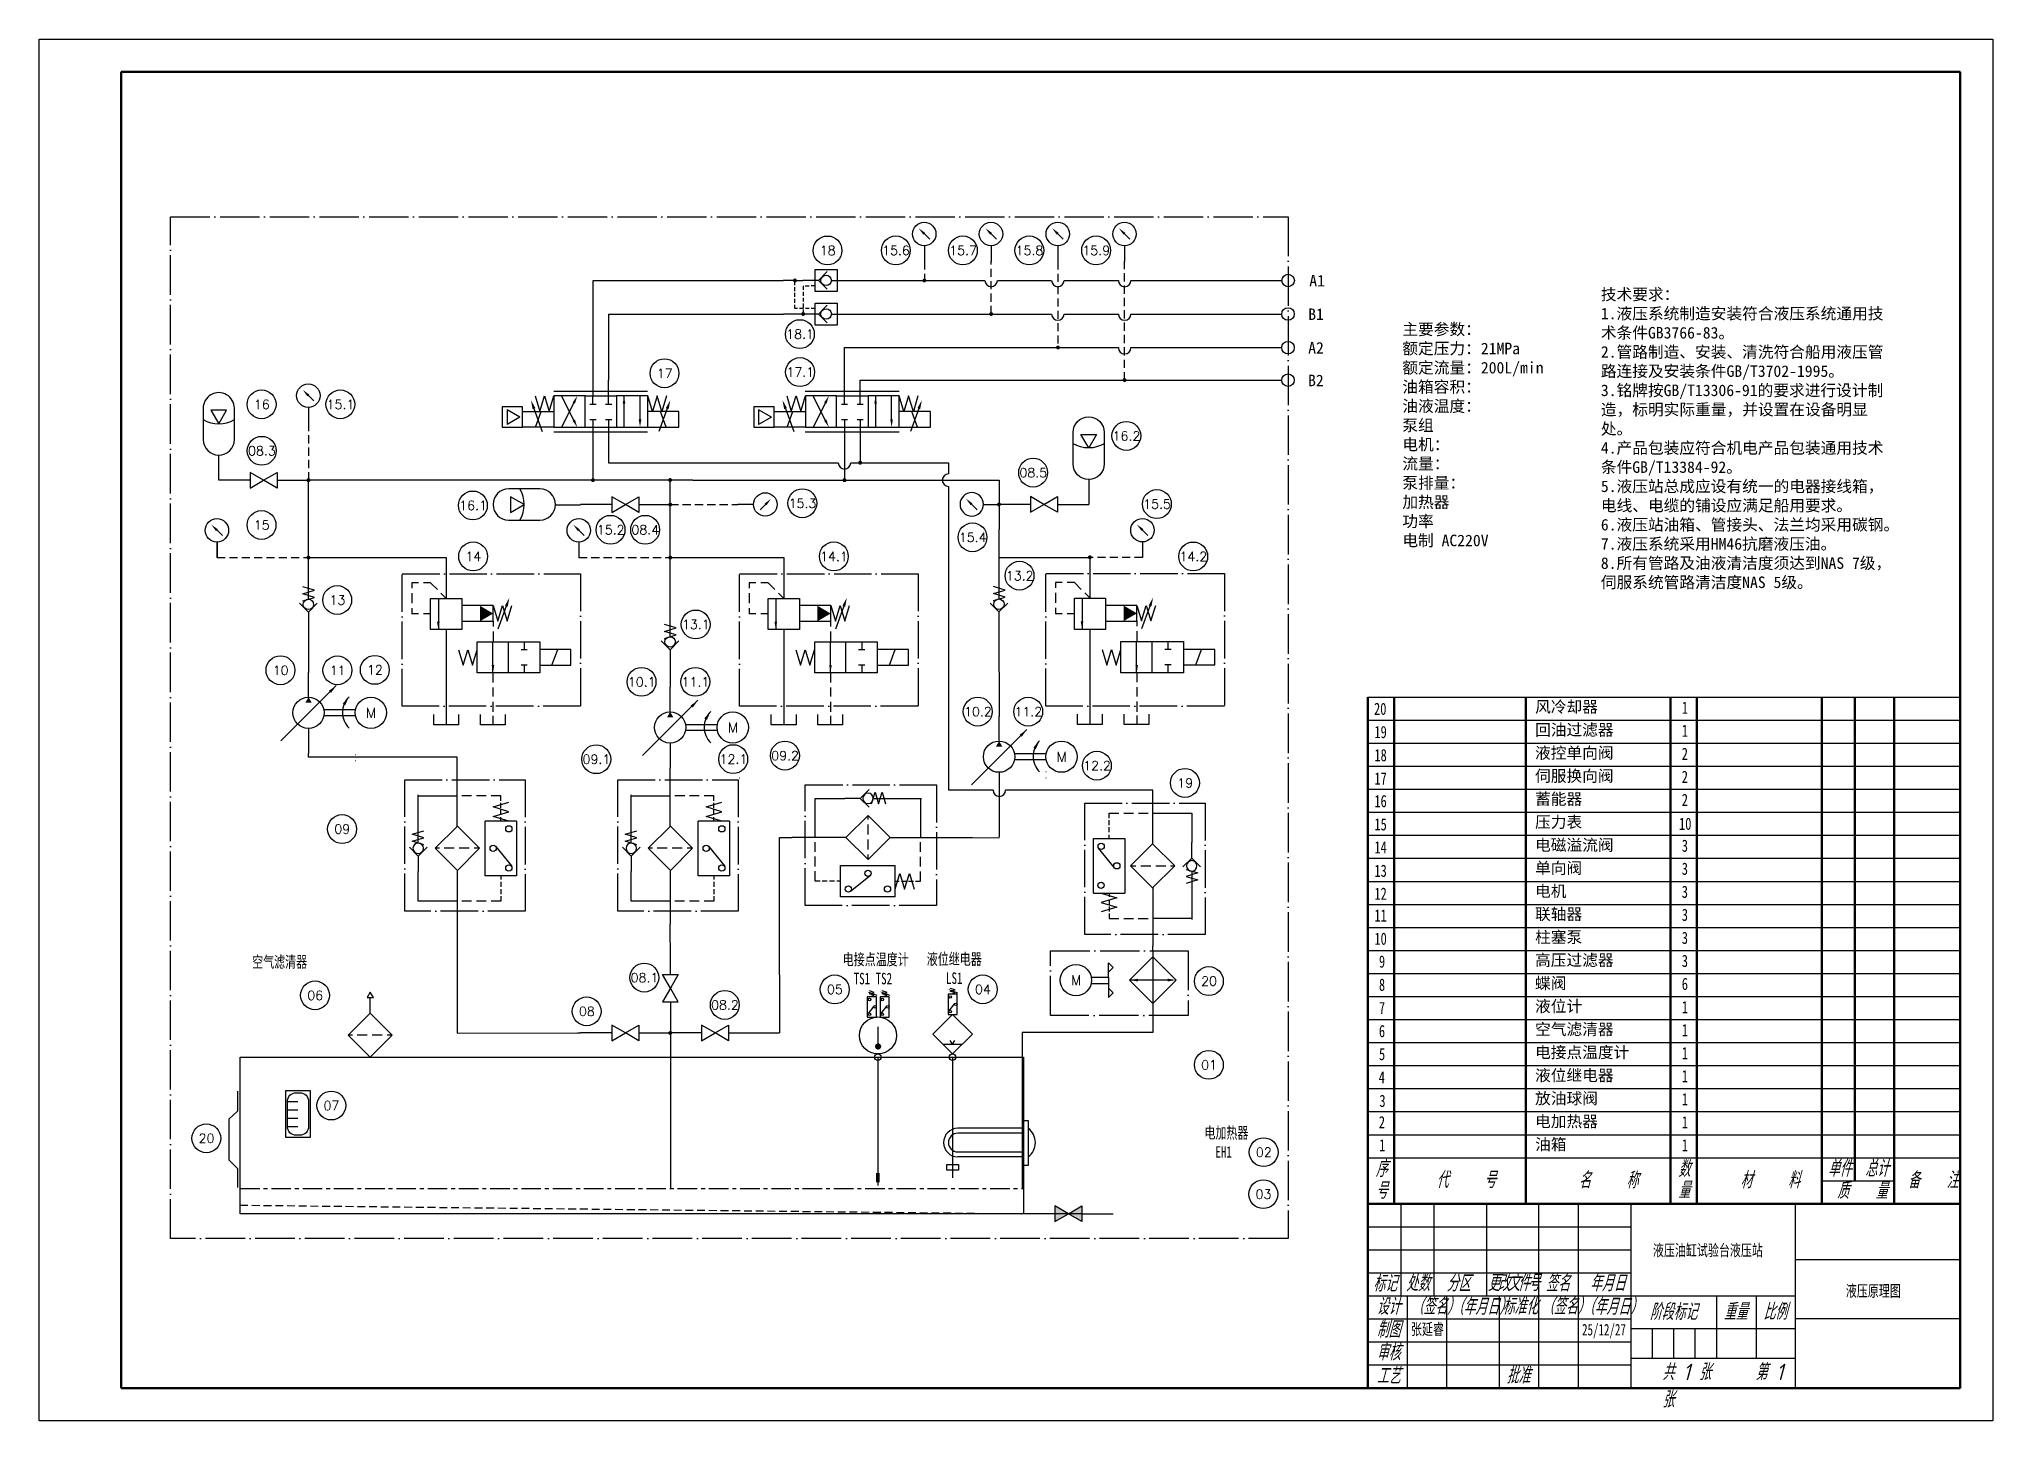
# Model space of a CAD drawing. Extents: x 245 to 8263, y -367 to 526.
# Drawn here: x 3339 to 3933, y 73 to 493 of the extents above; entities that cross this region are included whole.
import ezdxf
from ezdxf.enums import TextEntityAlignment as Align

# ---------------------------------------------------------------- set-up
doc = ezdxf.new("R2010")
doc.units = 0
doc.header["$LTSCALE"] = 5
doc.header["$MEASUREMENT"] = 0
for name, pattern in [('ACAD_ISO04W100', [30, 24, -3, 0, -3]), ('CENTER', [2, 1.25, -0.25, 0.25, -0.25]), ('HIDDEN', [0.375, 0.25, -0.125])]:
    doc.linetypes.add(name, pattern=pattern)
doc.layers.get('0').update_dxf_attribs({"linetype": 'CONTINUOUS'})
for name, color, linetype in [('11', 1, 'CONTINUOUS'), ('12', 2, 'CONTINUOUS'), ('16', 6, 'CONTINUOUS')]:
    doc.layers.add(name, color=color, linetype=linetype)
for name, color, linetype, lineweight in [('L7', 4, 'CONTINUOUS', 25), ('标注层', 7, 'CONTINUOUS', 25), ('符号 (ISO)', 7, 'CONTINUOUS', 25), ('粗实线', 7, 'CONTINUOUS', 50), ('细实线', 7, 'CONTINUOUS', 25)]:
    doc.layers.add(name, color=color, linetype=linetype, lineweight=lineweight)
doc.styles.add('GB 3.5', font='simfang.ttf', dxfattribs={"width": 0.7, "height": 3.5})
doc.styles.add('GB（5.0）', font='仿宋_GB2312.ttf', dxfattribs={"width": 0.75})
doc.styles.add('HZ', font='txt', dxfattribs={"bigfont": 'hztxt'})
doc.styles.get("Standard").update_dxf_attribs({"font": '仿宋_GB2312.ttf', "height": 3.5})
doc.styles.add('样式 1', font='gbeitc.shx', dxfattribs={"height": 18, "bigfont": 'gbcbig.shx'})

msp = doc.modelspace()

# ---------------------------------------------------------------- texts
at = {"layer": '11', "char_height": 3.5, "attachment_point": 1}
for s, width, gutter_width, insert in [('A1', 9.91369, 16.625, (3725.1087, 421.2331)), ('技术要求：\\P1.液压系统制造安装符合液压系统通用技术条件GB3766-83。\\P2.管路制造、安装、清洗符合船用液压管路连接及安装条件GB/T3702-1995。\\P3.铭牌按GB/T13306-91的要求进行设计制造，标明实际重量，并设置在设备明显处。\\P4.产品包装应符合机电产品包装通用技术条件GB/T13384-92。\\P5.液压站总成应设有统一的电器接线箱，电线、电缆的铺设应满足船用要求。\\P6.液压站油箱、管接头、法兰均采用碳钢。\\P7.液压系统采用HM46抗磨液压油。\\P8.所有管路及油液清洁度须达到NAS 7级，伺服系统管路清洁度NAS 5级。', 90.299089, 17.5, (3813.7532, 417.0876)), ('{\\fFangSong_GB2312|b1|i0|c134|p49;B1}', 9.91369, 16.625, (3724.7833, 411.0434)), ('主要参数：\\P额定压力：21MPa\\P额定流量：200L/min\\P油箱容积：\\P油液温度：\\P泵组\\P电机：\\P流量：\\P泵排量：\\P加热器\\P功率\\P电制 AC220V', 44, 17.5, (3753.4021, 406.4691)), ('A2', 9.91369, 16.625, (3724.7833, 400.8152)), ('B2', 9.91369, 16.625, (3724.7395, 390.9144)), ('风冷却器', 44, 17.5, (3793.756, 291.7158)), ('回油过滤器', 44, 17.5, (3793.756, 284.7158)), ('液控单向阀', 44, 17.5, (3793.756, 277.7158)), ('伺服换向阀', 44, 17.5, (3793.756, 270.7158)), ('蓄能器', 44, 17.5, (3793.756, 263.7158)), ('压力表', 44, 17.5, (3793.756, 256.7158)), ('电磁溢流阀', 44, 17.5, (3793.756, 249.7158)), ('单向阀', 44, 17.5, (3793.756, 242.7158)), ('电机', 44, 17.5, (3793.756, 235.7158)), ('联轴器', 44, 17.5, (3793.756, 228.7158)), ('柱塞泵', 44, 17.5, (3793.756, 221.7158)), ('高压过滤器', 44, 17.5, (3793.756, 214.7158)), ('蝶阀', 44, 17.5, (3793.756, 207.7158)), ('液位计', 44, 17.5, (3793.756, 200.7158)), ('空气滤清器', 44, 17.5, (3793.756, 193.7158)), ('电接点温度计', 44, 17.5, (3793.756, 186.7158)), ('液位继电器', 44, 17.5, (3793.756, 179.7158)), ('放油球阀', 44, 17.5, (3793.756, 172.7158)), ('电加热器', 44, 17.5, (3793.756, 165.7158)), ('油箱', 44, 17.5, (3793.756, 158.7158))]:
    msp.add_mtext_dynamic_manual_height_columns(s, width=width, gutter_width=gutter_width, heights=[0], dxfattribs=dict(at, insert=insert))
at = {"layer": '11', "char_height": 3.7, "attachment_point": 7, "style": 'GB（5.0）'}
for s, insert in [('1', (3838.3523, 287.8441)), ('1', (3838.3523, 280.8441)), ('2', (3838.3523, 273.8441)), ('2', (3838.3523, 266.8441)), ('2', (3838.3523, 259.8441)), ('10', (3837.5114, 252.5079)), ('3', (3838.3523, 245.8441)), ('3', (3838.3523, 238.8441)), ('3', (3838.3523, 231.8441)), ('3', (3838.3523, 224.8441)), ('3', (3838.3523, 217.8441)), ('3', (3838.3523, 210.8441)), ('6', (3838.3523, 203.8441)), ('1', (3838.3523, 196.8441)), ('1', (3838.3523, 189.8441)), ('1', (3838.3523, 182.8441)), ('1', (3838.3523, 175.8441)), ('1', (3838.3523, 168.8441)), ('1', (3838.3523, 161.8441)), ('1', (3838.3523, 154.8441))]:
    msp.add_mtext(s, dxfattribs=dict(at, insert=insert))
at = {"layer": '11', "char_height": 3.5, "width": 50, "attachment_point": 1, "style": 'GB 3.5'}
for s, insert in [('空气滤清器', (3403.7339, 214.1915)), ('电接点温度计\\P  TS1 TS2', (3583.2734, 214.9468)), ('\\pxqc;液位继电器\\PLS1', (3592.1763, 215.0763)), ('电加热器\\P  EH1', (3693.2362, 162.2612)), ('液压油缸试验台液压站', (3829.5916, 126.5446)), ('液压原理图', (3888.2421, 114.1982)), ('张延睿', (3756.0096, 102.5623)), ('25/12/27', (3808.0354, 102.3964))]:
    msp.add_mtext(s, dxfattribs=dict(at, insert=insert))
at = {"layer": '16', "style": 'HZ'}
for s, p in [('18', (3578.6953, 428.662)), ('15.6', (3599.4757, 428.6759)), ('15.7', (3619.8544, 428.6759)), ('15.8', (3640.0459, 428.6741)), ('15.9', (3660.3491, 428.6741)), ('18.1', (3570.2939, 403.2354)), ('17', (3529.1291, 391.3301)), ('17.1', (3570.3459, 391.69)), ('16', (3406.6442, 381.8808)), ('15.1', (3430.5783, 381.8808)), ('08.3', (3406.6888, 367.7773)), ('16.2', (3669.5386, 372.2929)), ('08.5', (3641.1991, 361.1349)), ('16.1', (3470.8858, 351.1613)), ('15.3', (3571.0407, 351.8238)), ('15.5', (3678.831, 351.5808)), ('15', (3406.6368, 345.2201)), ('15.2', (3512.7381, 343.7641)), ('08.4', (3523.2427, 343.7641)), ('15.4', (3622.7797, 341.4683)), ('14', (3470.9534, 335.6723)), ('14.1', (3580.6205, 335.6723)), ('14.2', (3689.8812, 335.6585)), ('13.2', (3637.0807, 329.8059)), ('13', (3429.6438, 322.4104)), ('13.1', (3538.6166, 314.9927)), ('10', (3412.3827, 301.0564)), ('11', (3429.6958, 301.0425)), ('12', (3441.0525, 301.1764)), ('10.1', (3522.1611, 297.5374)), ('11.1', (3538.4996, 297.5374)), ('10.2', (3624.3661, 288.4964)), ('11.2', (3639.7102, 288.4826)), ('09.1', (3508.3903, 274.025)), ('12.1', (3550.0267, 274.0585)), ('09.2', (3565.7533, 275.1193)), ('12.2', (3660.5898, 272.0675)), ('19', (3687.357, 266.8155)), ('09', (3431.1152, 252.7894)), ('08.1', (3523.0043, 207.6495)), ('20', (3694.6399, 206.5863)), ('06', (3422.8966, 202.2489)), ('05', (3580.8926, 204.0606)), ('04', (3625.8879, 204.0745)), ('08', (3505.4808, 197.4045)), ('08.2', (3547.4631, 199.345)), ('01', (3694.6399, 181.1257)), ('07', (3427.8413, 168.7606)), ('20', (3389.8442, 158.8051)), ('02', (3711.2913, 154.5857)), ('03', (3711.1806, 141.8318))]:
    msp.add_text(s, height=2.80675, dxfattribs=at).set_placement(p, align=Align.MIDDLE)
at = {"layer": '符号 (ISO)', "char_height": 3.7, "attachment_point": 7, "style": 'GB（5.0）'}
for s, insert in [('20', (3744.7942, 287.4421)), ('19', (3744.9008, 280.3987)), ('18', (3744.9008, 273.3552)), ('17', (3744.9008, 266.3118)), ('16', (3744.9008, 259.4007)), ('15', (3744.9008, 252.3573)), ('14', (3744.9008, 245.4019)), ('13', (3744.9008, 238.2224)), ('12', (3744.9008, 231.315)), ('11', (3744.9008, 224.7087)), ('10', (3744.9008, 217.5772)), ('9', (3746.2812, 210.6323)), ('8', (3746.2812, 203.5888)), ('7', (3746.2812, 196.5894)), ('6', (3746.2812, 189.5019)), ('5', (3746.299, 182.5025)), ('4', (3746.2279, 175.5031)), ('3', (3746.4233, 168.2841)), ('2', (3746.2457, 161.8875)), ('1', (3746.3523, 154.8441))]:
    msp.add_mtext(s, dxfattribs=dict(at, insert=insert))
at = {"layer": '细实线', "char_height": 5, "attachment_point": 1, "style": '样式 1'}
for s, insert, width in [('序', (3745.2637, 152.0702), 25), ('代    号', (3763.7606, 148.6885), 25), ('名    称', (3807.0018, 148.5782), 25), ('数', (3837.2505, 152.0376), 25), ('材    料', (3856.164, 148.6334), 25), ('单件', (3882.7178, 152.1544), 25), ('总计', (3894.0586, 152.1544), 25), ('备   注', (3907.0779, 148.5958), 25), ('号', (3745.2637, 145.4374), 25), ('量', (3837.2505, 145.6219), 25), ('质   量', (3885.5374, 145.4247), 25), ('标记', (3744.5056, 117.2173), 25), ('处数', (3754.5056, 117.3331), 25), ('分区', (3766.8421, 117.2559), 25), ('{\\T0.85;更改文件号}', (3779.3454, 117.3717), 25), ('签名', (3797.0442, 117.2945), 25), ('年月日 ', (3810.3913, 117.2945), 25), ('设计', (3745.5723, 110.2173), 25), ('（签名）', (3756.1381, 110.2641), 25), ('（年月日）', (3768.3339, 110.1426), 25), ('标准化', (3783.8118, 110.2559), 25), ('（签名）', (3795.786, 110.2641), 25), ('（年月日）', (3808.1579, 110.1426), 25), ('阶段标记', (3828.5845, 108.5886), 25), ('重量', (3851.1148, 108.6374), 25), ('比例', (3863.1148, 108.6374), 25), ('制图', (3745.5723, 103.2173), 25), ('审核', (3745.5723, 96.2945), 25), ('工艺', (3745.5723, 89.1401), 25), ('批准', (3785.0442, 89.2559), 25), ('共 1 张     第 1 张', (3832.4151, 90.3044), 38.957612)]:
    msp.add_mtext(s, dxfattribs=dict(at, insert=insert, width=width))

# ---------------------------------------------------------------- blocks, each defined once
blk = doc.blocks.new('电动机')
at = {"layer": '11'}
blk.add_circle((0.01, -0.08), 5, dxfattribs=at)
at = {"layer": '11', "style": 'HZ'}
blk.add_text('M', height=3.2, dxfattribs=at).set_placement((0.07, -0.1), align=Align.MIDDLE)
blk = doc.blocks.new('单向变量液压泵')
at = {"layer": '11'}
for p, q in [((-0.06, 17.98), (-0.06, 25.98)), ((8.8, 21.77), (-8.88, 4.09)), ((4.81, 14.06), (14.9, 14.06)), ((-0.06, 8.01), (-0.06, 0.01)), ((14.9, 12.06), (4.83, 12.06))]:
    blk.add_line(p, q, dxfattribs=at)
blk.add_circle((-0.08, 13.06), 5, dxfattribs=at)
blk.add_arc((17.85, 13.18), 7.03, 134.69287, 225.36484, dxfattribs=at)
at = {"layer": '12'}
for points in [[(6.48, 20.1), (7.15, 19.41), (8.86, 21.79)], [(-0.06, 18.05), (-1.06, 16.32), (0.94, 16.32)], [(10.89, 16.02), (11.7, 15.49), (12.87, 18.17)]]:
    blk.add_solid(points, dxfattribs=at)
blk = doc.blocks.new('单向阀（简易符号）带弹簧')
at = {"layer": '11'}
for p, q in [((1.92, 11.94), (-1.83, 13.07)), ((-0.03, 9.18), (-0.03, 14.18)), ((-2.88, 7.8), (-0.05, 4.97)), ((-1.83, 8.58), (1.92, 9.69)), ((-1.81, 10.82), (1.92, 11.94)), ((1.92, 9.69), (-1.81, 10.82)), ((-0.05, 4.97), (2.78, 7.8)), ((-0.05, 4.98), (-0.05, -0.02))]:
    blk.add_line(p, q, dxfattribs=at)
blk.add_circle((-0.05, 7.44), 1.67, dxfattribs=at)
blk = doc.blocks.new('压力表')
at = {"layer": '11'}
for p, q in [((-0.75, 9.49), (1.71, 7.03)), ((-0.02, 4.97), (-0.02, -0.03))]:
    blk.add_line(p, q, dxfattribs=at)
blk.add_circle((-0.04, 8.72), 3.75, dxfattribs=at)
at = {"layer": '12'}
blk.add_solid([(-0.34, 8.49), (0.25, 9.08), (-1.83, 10.56)], dxfattribs=at)
blk = doc.blocks.new('5171', base_point=(201.3, 88.5))
at = {"layer": '11'}
for p, q in [((201.38, 88.43), (201.38, 93.43)), ((213.38, 88.43), (201.38, 88.43)), ((213.38, 93.43), (213.38, 88.43))]:
    blk.add_line(p, q, dxfattribs=at)
blk = doc.blocks.new('先导式电磁溢流阀')
at = {"layer": '11'}
for p, q in [((14.07, 5.12), (14.07, -7.91)), ((9.07, -7.91), (19.07, -7.91)), ((9.07, -17.91), (9.07, -7.91)), ((11.58, -7.87), (11.58, -17.89)), ((19.07, -7.91), (19.07, -17.91)), ((29.11, -10.25), (19.13, -10.25)), ((29.11, -10.21), (30.59, -15.21)), ((29.11, -15.25), (29.11, -10.25)), ((30.59, -15.21), (32.1, -10.22)), ((33.27, -10.43), (30.6, -17.74)), ((32.1, -10.22), (33.6, -15.21)), ((33.6, -15.21), (35.1, -10.21)), ((19.07, -17.91), (9.07, -17.91)), ((14.07, -17.91), (14.07, -48.31)), ((19.11, -15.25), (29.11, -15.25)), ((17.96, -24.33), (19.44, -29.33)), ((19.44, -29.33), (20.95, -24.35)), ((20.95, -24.35), (22.45, -29.33)), ((22.45, -29.33), (23.95, -24.33)), ((23.99, -31.77), (23.99, -21.77)), ((23.99, -21.77), (43.99, -21.77)), ((29.01, -31.77), (29.01, -21.76)), ((33.99, -31.74), (33.99, -21.74)), ((38.02, -24.26), (40.02, -24.26)), ((39.02, -21.78), (39.02, -24.26)), ((53.98, -24.28), (43.98, -24.28)), ((43.99, -21.77), (43.99, -31.77)), ((47.91, -29.28), (49.73, -24.28)), ((53.98, -29.28), (53.98, -24.28)), ((40.02, -29.26), (38.02, -29.26)), ((39.02, -29.26), (39.02, -31.78)), ((43.98, -29.28), (53.98, -29.28)), ((33.99, -31.77), (23.99, -31.77)), ((43.99, -31.77), (33.99, -31.77))]:
    blk.add_line(p, q, dxfattribs=at)
at = {"layer": '12'}
for p, q in [((3.04, -2.9), (3.04, -4.62)), ((5.16, -2.93), (3.04, -2.93)), ((3.04, -6.22), (3.04, -9.42)), ((9.07, -2.93), (6.76, -2.93)), ((11.26, -5.09), (9.08, -2.91)), ((14.09, -7.91), (12.39, -6.22)), ((3.04, -11.02), (3.04, -12.92)), ((5.16, -12.91), (3.04, -12.91)), ((9.07, -12.91), (6.76, -12.91)), ((29.04, -15.19), (29.04, -16.91)), ((29.04, -18.51), (29.04, -21.71)), ((29.02, -31.53), (29.02, -34.82)), ((29.02, -36.42), (29.02, -39.36)), ((29.02, -40.97), (29.02, -44.26)), ((29.02, -45.46), (29.02, -48.4))]:
    blk.add_line(p, q, dxfattribs=at)
at = {"layer": '12', "linetype": 'ACAD_ISO04W100', "ltscale": 0.1}
blk.add_lwpolyline([(-0.03, -0.06), (57.08, -0.06), (57.08, -42.45), (-0.03, -42.45)], close=True, dxfattribs=at)
at = {"layer": '12'}
for points in [[(24.83, -15.24), (29.1, -12.77), (24.83, -10.26)], [(32.84, -10.27), (33.74, -10.59), (34.27, -7.72)], [(11.12, -15.37), (11.96, -15.37), (11.54, -17.89)], [(29.45, -29.26), (28.61, -29.26), (29.03, -31.78)]]:
    blk.add_solid(points, dxfattribs=at)
at = {"layer": '11', "xscale": 0.66, "yscale": 0.66, "zscale": 0.66}
for p in [(10.05, -48.32), (24.94, -48.32)]:
    blk.add_blockref('5171', p, dxfattribs=at)
blk = doc.blocks.new('过滤器')
at = {"layer": '11'}
for p, q in [((10.08, 0.04), (17.15, 7.11)), ((17.15, 7.11), (24.22, 0.04)), ((17.15, -7.04), (10.08, 0.04)), ((24.22, 0.04), (17.15, -7.04)), ((10.09, -0.01), (0.09, -0.01)), ((24.24, -0.01), (34.24, -0.01))]:
    blk.add_line(p, q, dxfattribs=at)
at = {"layer": '12'}
for p, q in [((17.15, 7.11), (17.15, 5.44)), ((17.15, 3.85), (17.15, 0.65)), ((17.15, -0.95), (17.15, -4.15)), ((17.15, -5.69), (17.15, -7.03))]:
    blk.add_line(p, q, dxfattribs=at)
blk = doc.blocks.new('5236', base_point=(344.92, 42.98))
at = {"layer": '11'}
for p, q in [((342.02, 47.87), (343.5, 42.87)), ((343.5, 42.87), (345, 47.86)), ((345, 47.86), (346.51, 42.87)), ((346.51, 42.87), (348.01, 47.87))]:
    blk.add_line(p, q, dxfattribs=at)
blk = doc.blocks.new('回油过滤器')
at = {"layer": '11'}
for p, q in [((0, -7.14), (0, 0)), ((0, -7.36), (12.47, -7.36)), ((12.47, -7.36), (12.47, -16.78)), ((-18.99, -32.95), (-18.97, -15.46)), ((-18.97, -15.46), (-8.97, -15.48)), ((-12.31, -24.92), (-17.34, -18.62)), ((-8.97, -15.48), (-8.99, -32.97)), ((12.48, -30.98), (12.47, -41.39)), ((-18.99, -32.95), (-8.99, -32.97)), ((12.47, -41.08), (0, -41.07)), ((0, -41.3), (0, -49.85))]:
    blk.add_line(p, q, dxfattribs=at)
for centre in [(-16.52, -17.96), (-11.52, -24.23), (-16.54, -30.48)]:
    blk.add_circle(centre, 1, dxfattribs=at)
at = {"layer": '12', "linetype": 'HIDDEN', "ltscale": 2.5}
for p, q in [((-13.98, -11.21), (-13.98, -9.61)), ((-13.97, -7.37), (0, -7.36)), ((-14, -34.96), (-14.01, -36.56)), ((-14.01, -37.21), (-14.01, -38.81)), ((-14, -32.99), (-14, -34.16)), ((-14.01, -39.47), (-14.01, -41.07)), ((-14.01, -41.05), (0, -41.07))]:
    blk.add_line(p, q, dxfattribs=at)
at = {"layer": '12'}
for p, q in [((-13.98, -13.47), (-13.98, -11.87)), ((-13.97, -8.96), (-13.97, -7.36)), ((-13.98, -15.44), (-13.98, -14.27))]:
    blk.add_line(p, q, dxfattribs=at)
at = {"layer": '12', "linetype": 'ACAD_ISO04W100', "ltscale": 0.1}
blk.add_lwpolyline([(-21.8, -4.13), (16.79, -4.13), (16.79, -46.19), (-21.8, -46.19)], close=True, dxfattribs=at)
at = {"layer": '11', "rotation": 90}
blk.add_blockref('过滤器', (-0.01, -41.39), dxfattribs=at)
at = {"layer": '11', "xscale": -1}
for name, p, rotation in [('单向阀（简易符号）带弹簧', (12.52, -16.8), 180), ('5236', (-11.64, -35.88), 89.93440482208143)]:
    blk.add_blockref(name, p, dxfattribs=dict(at, rotation=rotation))
blk = doc.blocks.new('圆点')
at = {"layer": '12', "const_width": 0.625}
blk.add_lwpolyline([(-0.35, 0.06, 1), (0.28, 0.06, 1)], format="xyb", close=True, dxfattribs=at)
blk = doc.blocks.new('E型')
at = {"layer": '11'}
for p, q in [((1.5, 7.43), (3.5, 7.43)), ((2.49, 7.43), (2.49, 9.94)), ((6.5, 7.43), (8.5, 7.43)), ((7.49, 7.43), (7.49, 9.94)), ((1.5, 2.54), (3.5, 2.54)), ((2.49, 2.54), (2.49, 0.02)), ((6.5, 2.54), (8.5, 2.54)), ((7.49, 2.54), (7.49, 0.02))]:
    blk.add_line(p, q, dxfattribs=at)
blk = doc.blocks.new('5221', base_point=(319.6, 303.8))
at = {"layer": '11'}
blk.add_line((318.28, 300.92), (315.62, 293.63), dxfattribs=at)
at = {"layer": '12'}
blk.add_solid([(317.83, 301.09), (318.73, 300.76), (319.26, 303.63)], dxfattribs=at)
blk = doc.blocks.new('FHYA10', base_point=(659.66, 112.03))
at = {"layer": '11'}
for p, q in [((653.65, 112.02), (655.13, 107.02)), ((655.13, 107.02), (656.64, 112)), ((656.64, 112), (658.14, 107.02)), ((658.14, 107.02), (659.64, 112.02))]:
    blk.add_line(p, q, dxfattribs=at)
blk = doc.blocks.new('FHYA13', base_point=(778.42, 446.4))
at = {"layer": '11'}
for p, q in [((768.41, 451.41), (778.41, 451.41)), ((768.41, 446.41), (768.41, 451.41)), ((772.54, 446.41), (774.36, 451.41)), ((778.41, 446.41), (768.41, 446.41))]:
    blk.add_line(p, q, dxfattribs=at)
blk = doc.blocks.new('电磁换向阀')
at = {"layer": '11'}
for p, q in [((-2.49, 10.03), (-2.49, 15.03)), ((2.49, 10.03), (2.49, 15.03)), ((-25.04, 6.49), (-31.54, 6.49)), ((-31.54, 6.49), (-31.54, -0.01)), ((-25.04, -0.01), (-25.04, 6.49)), ((-15.07, 11.48), (14.98, 11.48)), ((-15.04, 9.99), (-15.04, -0.01)), ((-5.04, 9.99), (-15.04, 9.99)), ((-8.68, 2.28), (-12.59, 10.04)), ((-8.65, 7.76), (-12.54, 0.02)), ((-5.04, -0.01), (-5.04, 9.99)), ((-5, 9.99), (5, 9.99)), ((15, 10), (5, 10)), ((5, 10), (5, 0)), ((7.46, 0.06), (7.46, 10.04)), ((12.54, 2.54), (12.54, 10.01)), ((15, 0), (15, 10)), ((-30, 5.59), (-30, 0.9)), ((-25.93, 3.24), (-30, 5.59)), ((-25.93, 3.24), (-30, 0.9)), ((-5, 0), (5, 0)), ((-31.54, -0.01), (-25.04, -0.01)), ((-15.07, -1.52), (14.98, -1.52)), ((-15.04, -0.01), (-5.04, -0.01)), ((-2.53, -0.01), (-2.53, -5.01)), ((2.49, -0.01), (2.49, -5.01)), ((5, 0), (15, 0))]:
    blk.add_line(p, q, dxfattribs=at)
at = {"layer": '12'}
for points in [[(-9.02, 7.95), (-8.27, 7.57), (-7.52, 10.01)], [(7, 7.52), (7.84, 7.52), (7.42, 10.04)], [(-8.3, 2.47), (-9.05, 2.09), (-7.54, 0.03)], [(12.96, 2.54), (12.12, 2.54), (12.54, 0.02)]]:
    blk.add_solid(points, dxfattribs=at)
at = {"layer": '11', "xscale": -1}
blk.add_blockref('5221', (-22.71, 8.83), dxfattribs=at)
at = {"layer": '11'}
blk.add_blockref('5221', (22.57, 8.83), dxfattribs=at)
at = {"layer": '16'}
for name, p in [('FHYA10', (-15.02, 10.02)), ('FHYA13', (-15.03, -0.02))]:
    blk.add_blockref(name, p, dxfattribs=at)
at = {"layer": '16', "xscale": -1}
for name, p in [('FHYA10', (14.98, 10.02)), ('FHYA13', (14.99, -0.02))]:
    blk.add_blockref(name, p, dxfattribs=at)
blk = doc.blocks.new('5172', base_point=(208.32, 41.13))
at = {"layer": '11'}
for p, q in [((213.14, 46.67), (203.14, 46.67)), ((203.14, 36.67), (213.14, 36.67))]:
    blk.add_line(p, q, dxfattribs=at)
for centre, start, end in [((203.14, 41.67), 90, 270), ((213.14, 41.67), 270, 90)]:
    blk.add_arc(centre, 5, start, end, dxfattribs=at)
blk = doc.blocks.new('FHYF27')
at = {"layer": '11'}
blk.add_line((-0.03, 8.01), (-0.03, 0.01), dxfattribs=at)
blk.add_lwpolyline([(2.49, 22.4), (-2.51, 22.4), (-0.01, 18.07)], close=True, dxfattribs=at)
blk.add_arc((0.01, 28.12), 10.05, 240.16091, 299.83909, dxfattribs=at)
at = {"layer": '11', "rotation": 90}
blk.add_blockref('5172', (0.55, 18.19), dxfattribs=at)
blk = doc.blocks.new('截止阀')
at = {"layer": '11'}
for p, q in [((10.02, 0.01), (0.02, 0.01)), ((14.37, 0.01), (10.04, 2.51)), ((10.04, 2.51), (10.04, -2.49)), ((10.04, -2.49), (14.37, 0.01)), ((14.36, 0.01), (18.69, 2.51)), ((18.69, -2.49), (14.36, 0.01)), ((18.69, 2.51), (18.69, -2.49)), ((18.71, 0.01), (28.71, 0.01))]:
    blk.add_line(p, q, dxfattribs=at)
blk = doc.blocks.new('双向液压锁')
at = {"layer": '11'}
for p, q in [((3.72, 0), (0, 0)), ((3.72, 0), (6.24, 0)), ((11.24, 0), (6.24, 0)), ((10.2, -0.02), (10.18, 3.48)), ((10.18, 3.48), (17.18, 3.48)), ((14.07, 2.83), (11.24, 0)), ((11.24, 0), (14.07, -2.83)), ((17.18, 3.48), (17.18, -3.52)), ((10.18, -3.52), (10.15, -0.02)), ((17.18, -3.52), (10.18, -3.52)), ((15.45, -0.01), (20.45, -0.01)), ((11.24, -10.74), (0.01, -10.74)), ((10.18, -14.26), (10.15, -10.76)), ((10.2, -10.76), (10.18, -7.26)), ((10.18, -7.26), (17.18, -7.26)), ((14.07, -7.91), (11.24, -10.74)), ((11.24, -10.74), (14.07, -13.57)), ((15.45, -10.75), (20.45, -10.75)), ((17.18, -7.26), (17.18, -14.26)), ((17.18, -14.26), (10.18, -14.26))]:
    blk.add_line(p, q, dxfattribs=at)
for centre in [(13.7, 0.01), (13.7, -10.73)]:
    blk.add_circle(centre, 1.67, dxfattribs=at)
at = {"layer": '12', "linetype": 'HIDDEN'}
for p, q in [((3.72, -9.01), (3.72, 0)), ((10.17, -1.77), (6.33, -1.79)), ((6.33, -1.79), (6.33, -10.74)), ((10.19, -9.01), (3.72, -9.01))]:
    blk.add_line(p, q, dxfattribs=at)
blk = doc.blocks.new('空气滤清器')
at = {"layer": '11'}
for p, q in [((-1, 19.09), (1.01, 19.09)), ((0.01, 20.82), (-0.99, 19.09)), ((1.01, 19.09), (0.01, 20.82)), ((0.01, 14.09), (0.01, 19.09)), ((-7.07, 7.07), (0, 14.14)), ((0, 14.14), (7.07, 7.07)), ((0, 0), (-7.07, 7.07)), ((7.07, 7.07), (0, 0))]:
    blk.add_line(p, q, dxfattribs=at)
at = {"layer": '12'}
for p, q in [((-5.73, 7.07), (-7.07, 7.07)), ((-0.99, 7.07), (-4.19, 7.07)), ((3.81, 7.07), (0.61, 7.07)), ((7.07, 7.07), (5.4, 7.07))]:
    blk.add_line(p, q, dxfattribs=at)
blk = doc.blocks.new('电液位计')
at = {"layer": '11'}
for p, q in [((0.48, -3.51), (3.89, -3.51)), ((0.48, -6.15), (3.8, -6.15)), ((0.48, -8.8), (3.8, -8.8)), ((0.48, -11.44), (3.8, -11.44))]:
    blk.add_line(p, q, dxfattribs=at)
blk.add_lwpolyline([(0, 0), (7.78, 0), (7.78, -14.95), (0, -14.95)], close=True, dxfattribs=at)
blk.add_lwpolyline([(3.33, -0.66), (4.45, -0.66, -0.414214), (7.3, -3.51), (7.3, -11.44, -0.414214), (4.45, -14.29), (3.33, -14.29, -0.414214), (0.48, -11.44), (0.48, -3.51, -0.414214)], format="xyb", close=True, dxfattribs=at)
blk = doc.blocks.new('油箱')
at = {"layer": '11'}
h = blk.add_hatch(color=256, dxfattribs=at)
h.dxf.hatch_style = 1
h.paths.add_polyline_path([(260.73, -47.57), (260.73, -52.57), (265.06, -50.07), (265.06, -50.07)])
h.paths.add_polyline_path([(265.06, -50.07), (265.06, -50.07), (269.39, -52.57), (269.39, -47.57)])
at = {"layer": '12', "linetype": 'HIDDEN', "ltscale": 2}
blk.add_line((0, -47.31), (250.71, -50.07), dxfattribs=at)
at = {"layer": 'L7'}
for p, q in [((0, 0), (250.71, 0)), ((0, -50.07), (0, 0)), ((250.71, 0), (250.71, -50.07)), ((-0.83, -10.83), (-0.83, -17.27)), ((-0.83, -17.27), (-3.59, -19.82)), ((-3.59, -19.82), (-3.59, -32.78)), ((250.71, -22.73), (229.65, -22.73)), ((250.71, -24.29), (229.65, -24.29)), ((250.71, -20.22), (252.17, -20.22)), ((252.17, -20.22), (252.17, -34.58)), ((229.65, -30.28), (250.71, -30.28)), ((-3.59, -32.78), (-0.83, -35.54)), ((-0.83, -35.54), (-0.83, -41.66)), ((250.71, -31.85), (229.65, -31.85)), ((252.17, -34.58), (250.71, -34.58)), ((269.39, -50.07), (0, -50.07))]:
    blk.add_line(p, q, dxfattribs=at)
at = {"layer": 'L7', "linetype": 'CENTER'}
blk.add_line((0, -42.01), (250.71, -42.01), dxfattribs=at)
at = {"layer": 'L7'}
for centre, radius, start, end in [((229.65, -27.29), 4.56, 90, 270), ((229.65, -27.29), 2.99, 90, 270), ((248.72, -27.29), 5.76, 306.86192, 53.13808)]:
    blk.add_arc(centre, radius, start, end, dxfattribs=at)
at = {"layer": '11'}
for name, p in [('空气滤清器', (41.62, 0)), ('电液位计', (14.61, -10.67)), ('截止阀', (250.69, -50.08))]:
    blk.add_blockref(name, p, dxfattribs=at)
blk = doc.blocks.new('液位继电器')
at = {"layer": '11'}
for p, q in [((0.49, 13), (-0.49, 13.3)), ((-0.49, 12.71), (0.49, 13)), ((0.49, 12.41), (-0.49, 12.71)), ((-0.49, 12.12), (0.49, 12.41)), ((-0.45, 12.94), (0.99, 12.41)), ((0, 8), (-4, 4)), ((-0.7, 8.72), (0.43, 10.22)), ((4, 4), (0, 8)), ((-4, 4), (0, 0)), ((0, 0), (4, 4)), ((-2, 2), (2, 2)), ((0, 2), (-0.47, 2.7)), ((0, 2), (0.47, 2.7))]:
    blk.add_line(p, q, dxfattribs=at)
blk.add_lwpolyline([(-0.92, 8), (0.92, 8), (0.92, 12.12), (-0.92, 12.12)], close=True, dxfattribs=at)
for centre in [(-0.49, 11.55), (-0.49, 8.57), (0.64, 10.06)]:
    blk.add_circle(centre, 0.26, dxfattribs=at)
blk.add_solid([(-0.48, 12.85), (-0.42, 13.03), (-0.98, 13.14)], dxfattribs=at)
blk = doc.blocks.new('电接点温度计')
at = {"layer": '11'}
for p, q in [((-0.75, 12.49), (-1.73, 12.79)), ((-1.73, 12.2), (-0.75, 12.49)), ((-0.75, 11.9), (-1.73, 12.2)), ((-1.73, 11.61), (-0.75, 11.9)), ((-1.69, 12.43), (-0.25, 11.9)), ((1.86, 12.49), (0.87, 12.79)), ((0.87, 11.61), (1.86, 11.9)), ((0.88, 12.2), (1.86, 12.49)), ((1.86, 11.9), (0.88, 12.2)), ((0.92, 12.43), (2.36, 11.9)), ((-1.93, 8.21), (-0.8, 9.7)), ((0.67, 8.21), (1.8, 9.7)), ((0.02, 1.52), (0.02, 5.49))]:
    blk.add_line(p, q, dxfattribs=at)
for points in [[(-2.16, 7.49), (-0.31, 7.49), (-0.31, 11.61), (-2.16, 11.61)], [(0.44, 7.49), (2.29, 7.49), (2.29, 11.61), (0.44, 11.61)]]:
    blk.add_lwpolyline(points, close=True, dxfattribs=at)
at = {"layer": '11', "const_width": 0.625}
blk.add_lwpolyline([(-0.29, 1.52, 1), (0.34, 1.52, 1)], format="xyb", close=True, dxfattribs=at)
at = {"layer": '11'}
for centre, radius in [((-1.73, 11.04), 0.26), ((-1.73, 8.05), 0.26), ((-0.6, 9.55), 0.26), ((0.88, 11.04), 0.26), ((0.88, 8.05), 0.26), ((2.01, 9.55), 0.26), ((0, 3.75), 3.75)]:
    blk.add_circle(centre, radius, dxfattribs=at)
for points in [[(-1.72, 12.34), (-1.65, 12.52), (-2.22, 12.62)], [(0.88, 12.34), (0.95, 12.52), (0.38, 12.62)]]:
    blk.add_solid(points, dxfattribs=at)

# ---------------------------------------------------------------- hatches: boundary and pattern name
at = {"layer": '11'}
h = msp.add_hatch(color=256, dxfattribs=at)
h.dxf.hatch_style = 1
h.paths.add_polyline_path([(3594.4657, 148.2607), (3593.3665, 148.2607), (3593.3665, 145.4324), (3594.4657, 145.4324)])

# ---------------------------------------------------------------- linework, layer by layer
msp.add_line((3763.3975, 138.9604), (3783.3847, 138.9604))
at = {"layer": '11', "linetype": 'HIDDEN', "ltscale": 2}
for p, q in [((3608.0861, 425.3635), (3608.1007, 419.5481)), ((3628.3851, 409.3584), (3628.3851, 425.3909)), ((3648.6752, 425.3635), (3648.6898, 399.1301)), ((3668.9742, 389.2293), (3668.9742, 425.3909)), ((3420.8484, 376.2566), (3420.8484, 358.7914)), ((3530.8344, 351.4279), (3551.4193, 351.4425)), ((3393.0535, 335.3102), (3420.8338, 335.3102)), ((3503.0541, 335.3102), (3530.8344, 335.3102)), ((3674.4268, 335.3634), (3658.4309, 335.3634))]:
    msp.add_line(p, q, dxfattribs=at)
at = {"layer": '11'}
for p, q in [((3507.3632, 419.5481), (3565.2081, 419.5481)), ((3507.3632, 389.2293), (3507.3632, 419.5481)), ((3584.6318, 419.5481), (3626.4851, 419.5481)), ((3630.2851, 419.5481), (3646.7784, 419.5481)), ((3650.5784, 419.5481), (3667.0742, 419.5481)), ((3670.8742, 419.5481), (3705.7263, 419.5481)), ((3705.7263, 419.5481), (3716.7698, 419.5481)), ((3512.0958, 409.3584), (3565.2166, 409.3584)), ((3512.0958, 409.3584), (3512.0958, 389.2293)), ((3584.6318, 409.3584), (3646.7841, 409.3584)), ((3650.5841, 409.3584), (3667.0742, 409.3584)), ((3670.8742, 409.3584), (3674.2049, 409.3584)), ((3674.2049, 409.3584), (3709.4487, 409.3584)), ((3709.4487, 409.3584), (3716.7433, 409.3584)), ((3583.8412, 389.3078), (3583.8412, 399.1301)), ((3583.8412, 399.1301), (3667.0742, 399.1301)), ((3670.8742, 399.1301), (3672.7483, 399.1301)), ((3672.7483, 399.1301), (3712.5237, 399.1301)), ((3712.5237, 399.1301), (3716.7433, 399.1301)), ((3583.8412, 389.2293), (3583.8412, 390.1644)), ((3588.5738, 389.2293), (3672.4246, 389.2293)), ((3672.4246, 389.2293), (3710.9053, 389.2293)), ((3710.9053, 389.2293), (3716.7433, 389.2293)), ((3507.3256, 370.189), (3507.3256, 358.8467)), ((3512.0958, 370.189), (3512.0958, 364.1369)), ((3583.8036, 370.189), (3583.8036, 358.8467)), ((3588.5738, 370.189), (3588.5738, 364.1369)), ((3512.0846, 364.1369), (3539.4151, 364.1369)), ((3539.4151, 364.1369), (3581.9036, 364.1369)), ((3585.7036, 364.1369), (3588.5625, 364.1369)), ((3588.5625, 364.1369), (3615.4406, 364.1369)), ((3615.4518, 364.1369), (3615.4518, 360.7467)), ((3420.8338, 335.3102), (3420.8338, 358.8467)), ((3537.6838, 358.8467), (3420.8338, 358.8467)), ((3425.6039, 358.8467), (3425.6039, 358.8467)), ((3530.8344, 344.009), (3530.8344, 358.8467)), ((3537.6838, 358.8467), (3617.8809, 358.8467)), ((3615.4518, 356.9467), (3615.4518, 264.6497)), ((3617.8809, 358.8467), (3630.7839, 358.8999)), ((3630.7839, 358.8999), (3630.7839, 343.8513)), ((3393.0535, 339.9425), (3393.0535, 335.3102)), ((3503.0541, 339.9425), (3503.0541, 335.3102)), ((3530.8344, 335.3102), (3530.8344, 344.009)), ((3630.7839, 335.3634), (3630.7839, 343.8513)), ((3420.8338, 327.5065), (3420.8338, 335.3102)), ((3420.8338, 335.3102), (3462.7308, 335.3102)), ((3530.8124, 316.0811), (3530.8344, 335.3102)), ((3530.8344, 335.3102), (3565.3308, 335.3102)), ((3630.7839, 327.5597), (3630.7839, 335.3634)), ((3630.7839, 335.3634), (3658.4309, 335.3634)), ((3420.8664, 314.0352), (3420.8664, 300.433)), ((3630.7726, 314.0675), (3630.8165, 287.0726)), ((3530.8012, 302.5889), (3530.8152, 295.9551)), ((3420.8664, 274.6524), (3420.8664, 275.7556)), ((3466.0578, 274.6524), (3420.8664, 274.6524)), ((3435.0802, 275.5082), (3435.1762, 275.5082)), ((3435.0802, 273.6082), (3435.1762, 273.6082)), ((3466.0578, 266.3797), (3466.0578, 274.6524)), ((3551.9302, 270.2661), (3552.0262, 270.2661)), ((3551.9302, 268.3661), (3552.0262, 268.3661)), ((3645.0304, 270.3193), (3645.1263, 270.3193)), ((3645.0304, 268.4193), (3645.1263, 268.4193)), ((3622.7849, 264.6497), (3615.4518, 264.6497)), ((3628.962, 264.6497), (3622.7849, 264.6497)), ((3630.8728, 262.3952), (3630.8165, 250.3216)), ((3677.5374, 264.6497), (3632.762, 264.6497)), ((3564.0133, 212.7174), (3564.0133, 250.2734)), ((3564.0133, 250.2734), (3567.9347, 250.2734)), ((3611.3716, 250.2734), (3622.7389, 250.2204)), ((3622.7389, 250.2204), (3630.8159, 250.1827)), ((3466.0578, 223.9316), (3466.0578, 212.7174)), ((3530.8671, 212.7174), (3530.8152, 223.9316)), ((3530.8671, 216.5174), (3530.8671, 218.0911)), ((3670.4663, 206.8962), (3677.5374, 213.9673)), ((3677.5374, 215.7711), (3677.5374, 217.2914)), ((3677.5374, 215.7315), (3677.5374, 201.6562)), ((3677.5374, 213.9673), (3684.6084, 206.8962)), ((3466.0578, 212.7174), (3466.0578, 190.7692)), ((3530.8682, 204.4587), (3528.4932, 208.5723)), ((3528.4932, 208.5723), (3533.2432, 208.5723)), ((3530.8671, 208.5911), (3530.8671, 212.7174)), ((3533.2432, 208.5723), (3530.8682, 204.4587)), ((3564.0133, 208.509), (3564.0133, 212.7174)), ((3564.0133, 208.509), (3564.0432, 190.8379)), ((3664.0378, 207.8154), (3664.0378, 212.1416)), ((3664.0378, 212.1416), (3665.4528, 210.7266)), ((3664.0378, 209.3116), (3665.4528, 210.7266)), ((3530.8682, 204.4602), (3528.4932, 200.3466)), ((3533.2432, 200.3466), (3530.8682, 204.4602)), ((3658.8273, 205.9154), (3664.0378, 205.9154)), ((3658.8335, 207.8154), (3664.0378, 207.8154)), ((3664.0378, 207.8154), (3664.0378, 205.9154)), ((3664.0378, 205.9154), (3664.0378, 201.5892)), ((3664.0378, 204.4192), (3665.4528, 203.0042)), ((3664.0378, 201.5892), (3665.4528, 203.0042)), ((3677.5374, 199.8251), (3670.4663, 206.8962)), ((3682.0453, 206.9199), (3670.5059, 206.9199)), ((3684.6084, 206.8962), (3677.5374, 199.8251)), ((3528.4932, 200.3466), (3533.2432, 200.3466)), ((3530.8671, 200.3278), (3530.8671, 190.8278)), ((3677.5374, 201.6167), (3677.5374, 196.6167)), ((3677.5374, 196.6167), (3677.5374, 190.9627)), ((3466.0578, 190.7808), (3502.6259, 190.8364)), ((3502.6259, 190.8364), (3503.5545, 190.8378)), ((3530.867, 190.7725), (3530.867, 143.5403)), ((3558.0964, 190.8278), (3564.0133, 190.8378)), ((3637.8066, 190.9627), (3637.8066, 143.5403)), ((3677.5374, 190.9627), (3637.8066, 190.9627)), ((3593.9161, 183.4454), (3593.9161, 144.4356)), ((3616.6766, 183.4454), (3616.6766, 146.806))]:
    msp.add_line(p, q, dxfattribs=at)
msp.add_lwpolyline([(3614.8808, 150.8194), (3618.4724, 150.8194), (3618.4724, 149.1741), (3614.8808, 149.1741)], close=True, dxfattribs=at)
for centre, radius in [((3718.6698, 419.5481), 1.9), ((3718.6433, 409.3584), 1.9), ((3718.6433, 399.1301), 1.9), ((3718.6433, 389.2293), 1.9), ((3593.9161, 183.4454), 1), ((3616.6766, 183.4454), 1)]:
    msp.add_circle(centre, radius, dxfattribs=at)
for centre, start, end in [((3628.3851, 419.5481), 180, 0), ((3648.6784, 419.5481), 180, 0), ((3668.9742, 419.5481), 180, 0), ((3648.6841, 409.3584), 180, 360), ((3668.9742, 409.3584), 180, 0), ((3668.9742, 399.1301), 180, 0), ((3583.8036, 364.1369), 180, 0), ((3615.4518, 358.8467), 90, 270), ((3630.862, 264.6497), 180, 0)]:
    msp.add_arc(centre, 1.9, start, end, dxfattribs=at)
at = {"layer": '12', "linetype": 'ACAD_ISO04W100', "ltscale": 0.1}
for points in [[(3378.8721, 438.9105), (3718.6698, 438.9105), (3718.6698, 128.3247), (3378.8721, 128.3247)], [(3646.4165, 215.8429), (3688.3253, 215.8429), (3688.3253, 196.1885), (3646.4165, 196.1885)]]:
    msp.add_lwpolyline(points, close=True, dxfattribs=at)
at = {"layer": '12'}
for points in [[(3673.0259, 206.4802), (3673.0259, 207.3202), (3670.5059, 206.9002)], [(3682.0453, 207.3399), (3682.0453, 206.4999), (3684.5653, 206.9199)]]:
    msp.add_solid(points, dxfattribs=at)
at = {"layer": '16'}
for centre in [(3578.6433, 428.6759), (3599.4237, 428.6897), (3619.8024, 428.6897), (3639.9938, 428.6879), (3660.2971, 428.688), (3570.2419, 403.2492), (3529.077, 391.344), (3570.2939, 391.7038), (3406.5922, 381.8947), (3430.5263, 381.8947), (3669.4866, 372.3068), (3406.6368, 367.7911), (3641.1471, 361.1487), (3470.8338, 351.1751), (3570.9886, 351.8376), (3678.7789, 351.5947), (3406.5847, 345.2339), (3512.6861, 343.778), (3523.1907, 343.778), (3622.7277, 341.4821), (3470.9014, 335.6862), (3580.5685, 335.6862), (3689.8292, 335.6723), (3637.0286, 329.8198), (3429.5918, 322.4243), (3538.5646, 315.0066), (3412.3307, 301.0703), (3429.6438, 301.0564), (3441.0005, 301.1902), (3522.1091, 297.5513), (3538.4475, 297.5513), (3624.3141, 288.5103), (3639.6582, 288.4964), (3565.7013, 275.1331), (3508.3382, 274.0389), (3549.9747, 274.0724), (3660.5378, 272.0814), (3687.305, 266.8294), (3431.0632, 252.8033), (3522.9523, 207.6633), (3580.8405, 204.0745), (3625.8358, 204.0884), (3694.5879, 206.6002), (3422.8446, 202.2628), (3547.4111, 199.3588), (3505.4288, 197.4184), (3694.5879, 181.1396), (3427.7893, 168.7745), (3389.7922, 158.8189), (3711.2393, 154.5996), (3711.1286, 141.8457)]:
    msp.add_circle(centre, 4.3855, dxfattribs=at)
at = {"layer": '标注层'}
for p, q in [((3338.9476, 492.9188), (3932.9476, 492.9188)), ((3338.9476, 72.9188), (3338.9476, 492.9188)), ((3932.9476, 492.9188), (3932.9476, 72.9188)), ((3932.9476, 72.9188), (3338.9476, 72.9188))]:
    msp.add_line(p, q, dxfattribs=at)
at = {"layer": '粗实线'}
for p, q in [((3363.9476, 482.9188), (3922.9476, 482.9188)), ((3363.9476, 82.9188), (3363.9476, 482.9188)), ((3922.9476, 482.9188), (3922.9476, 82.9188)), ((3742.9476, 264.9188), (3742.9476, 292.9188)), ((3750.9476, 264.9188), (3750.9476, 292.9188)), ((3790.9476, 138.9188), (3790.9476, 292.9188)), ((3834.9476, 138.9188), (3834.9476, 292.9188)), ((3842.9476, 138.9188), (3842.9476, 292.9188)), ((3880.9476, 138.9188), (3880.9476, 292.9188)), ((3890.9476, 152.9188), (3890.9476, 292.9188)), ((3902.9476, 138.9188), (3902.9476, 292.9188)), ((3742.9476, 138.9188), (3742.9476, 264.9188)), ((3750.9476, 138.9188), (3750.9476, 264.9188)), ((3922.9476, 138.9188), (3922.9476, 173.9188)), ((3742.9476, 82.9188), (3742.9476, 152.9188)), ((3890.9476, 152.9188), (3890.9476, 145.9188)), ((3742.9476, 138.9188), (3922.9476, 138.9188)), ((3742.9476, 138.9188), (3922.9476, 138.9188)), ((3922.9476, 138.9188), (3922.9476, 82.9188)), ((3922.9476, 82.9188), (3363.9476, 82.9188)), ((3742.9476, 82.9188), (3922.9476, 82.9188))]:
    msp.add_line(p, q, dxfattribs=at)
at = {"layer": '细实线'}
for p, q in [((3742.9476, 292.9188), (3922.9476, 292.9188)), ((3742.9476, 292.9188), (3922.9476, 292.9188)), ((3742.9476, 285.9188), (3922.9476, 285.9188)), ((3742.9476, 285.9188), (3922.9476, 285.9188)), ((3742.9476, 278.9188), (3922.9476, 278.9188)), ((3742.9476, 271.9188), (3922.9476, 271.9188)), ((3742.9476, 271.9188), (3922.9476, 271.9188)), ((3742.9476, 264.9188), (3922.9476, 264.9188)), ((3742.9476, 257.9188), (3922.9476, 257.9188)), ((3742.9476, 250.9188), (3922.9476, 250.9188)), ((3742.9476, 243.9188), (3922.9476, 243.9188)), ((3742.9476, 236.9188), (3922.9476, 236.9188)), ((3742.9476, 229.9188), (3922.9476, 229.9188)), ((3742.9476, 222.9188), (3922.9476, 222.9188)), ((3742.9476, 222.9188), (3922.9476, 222.9188)), ((3742.9476, 215.9188), (3922.9476, 215.9188)), ((3742.9476, 208.9188), (3922.9476, 208.9188)), ((3742.9476, 201.9188), (3922.9476, 201.9188)), ((3742.9476, 194.9188), (3922.9476, 194.9188)), ((3742.9476, 187.9188), (3922.9476, 187.9188)), ((3742.9476, 187.9188), (3922.9476, 187.9188)), ((3742.9476, 180.9188), (3922.9476, 180.9188)), ((3742.9476, 173.9188), (3922.9476, 173.9188)), ((3742.9476, 166.9188), (3922.9476, 166.9188)), ((3742.9476, 166.9188), (3922.9476, 166.9188)), ((3742.9476, 159.9188), (3922.9476, 159.9188)), ((3742.9476, 152.9188), (3922.9476, 152.9188)), ((3742.9476, 152.9188), (3922.9476, 152.9188)), ((3880.9476, 145.9188), (3902.9476, 145.9188)), ((3742.9476, 138.9188), (3922.9476, 138.9188)), ((3752.9476, 138.9188), (3752.9476, 110.9188)), ((3762.9476, 138.9188), (3762.9476, 110.9188)), ((3778.9476, 138.9188), (3778.9476, 110.9188)), ((3794.9476, 82.9188), (3794.9476, 138.9188)), ((3806.9476, 82.9188), (3806.9476, 138.9188)), ((3822.9476, 82.9188), (3822.9476, 138.9188)), ((3872.9476, 82.9188), (3872.9476, 138.9188)), ((3742.9476, 131.9188), (3822.9476, 131.9188)), ((3742.9476, 124.9188), (3822.9476, 124.9188)), ((3923.0472, 121.9138), (3873.0472, 121.9138)), ((3742.9476, 117.9188), (3822.9476, 117.9188)), ((3742.9476, 110.9188), (3872.9476, 110.9188)), ((3754.9476, 82.9188), (3754.9476, 110.9188)), ((3766.9476, 82.9188), (3766.9476, 110.9188)), ((3782.9476, 82.9188), (3782.9476, 110.9188)), ((3848.9476, 110.9188), (3848.9476, 91.9188)), ((3860.9476, 110.9188), (3860.9476, 91.9188)), ((3742.9476, 103.9188), (3822.9476, 103.9188)), ((3922.9476, 103.8956), (3872.9476, 103.8956)), ((3742.9476, 96.9188), (3822.9476, 96.9188)), ((3872.9476, 100.9188), (3822.9476, 100.9188)), ((3829.4476, 91.9188), (3829.4476, 100.9188)), ((3835.9476, 91.9188), (3835.9476, 100.9188)), ((3842.4476, 91.9188), (3842.4476, 100.9188)), ((3742.9476, 89.9188), (3822.9476, 89.9188)), ((3872.9476, 91.9188), (3822.9476, 91.9188))]:
    msp.add_line(p, q, dxfattribs=at)

# ---------------------------------------------------------------- block references
at = {"layer": '11'}
for name, p, xscale, yscale, zscale in [('压力表', (3608.1007, 425.3909), 0.95, 0.95, 0.95), ('压力表', (3628.3851, 425.3909), 0.95, 0.95, 0.95), ('压力表', (3648.6898, 425.3909), 0.95, 0.95, 0.95), ('压力表', (3668.9742, 425.3909), 0.95, 0.95, 0.95), ('双向液压锁', (3565.2081, 419.5593), 0.95, 0.95, 0.95), ('圆点', (3568.7741, 419.5041), 0.95, 0.95, 0.95), ('圆点', (3608.1346, 419.4928), 0.95, 0.95, 0.95), ('圆点', (3571.2552, 409.3031), 0.95, 0.95, 0.95), ('圆点', (3628.4189, 409.3031), 0.95, 0.95, 0.95), ('圆点', (3648.7237, 399.1301), 0.95, 0.95, 0.95), ('压力表', (3420.8484, 376.2566), 0.95, 0.95, 0.95), ('电磁换向阀', (3509.7281, 374.9492), 0.95, 0.95, 0.95), ('电磁换向阀', (3586.2061, 374.9492), 0.95, 0.95, 0.95), ('圆点', (3668.9742, 389.2293), 0.95, 0.95, 0.95), ('E型', (3504.958, 374.9186), 0.95, 0.95, 0.95), ('E型', (3581.4359, 374.9186), 0.95, 0.95, 0.95), ('圆点', (3588.6077, 364.0816), 0.95, 0.95, 0.95), ('截止阀', (3393.5551, 358.8367), 0.95, 0.95, 0.95), ('圆点', (3420.8676, 358.7914), 0.95, 0.95, 0.95), ('圆点', (3507.3595, 358.7914), 0.95, 0.95, 0.95), ('圆点', (3530.8344, 358.8467), 0.95, 0.95, 0.95), ('圆点', (3583.8375, 358.7914), 0.95, 0.95, 0.95), ('截止阀', (3503.5557, 351.4178), 0.95, 0.95, 0.95), ('圆点', (3530.8682, 351.3726), 0.95, 0.95, 0.95), ('圆点', (3630.75, 351.4258), -0.95, 0.95, 0.95), ('截止阀', (3658.0625, 351.471), -0.95, 0.95, 0.95), ('压力表', (3393.0535, 335.3102), 0.95, 0.95, 0.95), ('压力表', (3503.0541, 335.3102), 0.95, 0.95, 0.95), ('压力表', (3674.4268, 335.3634), 0.95, 0.95, 0.95), ('圆点', (3420.8676, 335.2549), 0.95, 0.95, 0.95), ('先导式电磁溢流阀', (3449.3653, 330.447), 0.95, 0.95, 0.95), ('圆点', (3530.8682, 335.2549), 0.95, 0.95, 0.95), ('先导式电磁溢流阀', (3551.9653, 330.447), 0.95, 0.95, 0.95), ('先导式电磁溢流阀', (3645.0655, 330.5002), 0.95, 0.95, 0.95), ('圆点', (3658.4309, 335.3634), 0.95, 0.95, 0.95), ('单向阀（简易符号）带弹簧', (3420.8664, 314.0352), 0.95, 0.95, 0.95), ('单向阀（简易符号）带弹簧', (3630.8165, 314.0884), 0.95, 0.95, 0.95), ('单向阀（简易符号）带弹簧', (3530.845, 302.6098), 0.95, 0.95, 0.95), ('单向变量液压泵', (3420.9227, 275.7556), 0.95, 0.95, 0.95), ('电动机', (3439.8177, 288.2406), 0.95, 0.95, 0.95), ('单向变量液压泵', (3530.8716, 271.2777), 0.95, 0.95, 0.95), ('电动机', (3549.8183, 283.763), 0.95, 0.95, 0.95), ('单向变量液压泵', (3630.8728, 262.3952), 0.95, 0.95, 0.95), ('电动机', (3649.7678, 274.8802), 0.95, 0.95, 0.95), ('回油过滤器', (3677.5374, 264.6497), 0.95, 0.95, 0.95), ('电动机', (3654.1639, 206.9605), 0.95, 0.95, 0.95), ('油箱', (3400.0876, 183.4454), 0.95, 0.95, 0.95), ('电接点温度计', (3593.9898, 184.4443), 1.5, 1.5, 1.5), ('液位继电器', (3616.6766, 184.4454), 1.5, 1.5, 1.5), ('截止阀', (3530.8331, 190.8278), -0.95, 0.95, 0.95), ('圆点', (3530.867, 190.7725), 0.95, 0.95, 0.95), ('截止阀', (3558.0964, 190.8278), -0.95, 0.95, 0.95)]:
    msp.add_blockref(name, p, dxfattribs=dict(at, xscale=xscale, yscale=yscale, zscale=zscale))
at = {"layer": '11', "yscale": 0.95, "zscale": 0.95}
for name, p, xscale, rotation in [('FHYF27', (3393.5704, 358.8467), 0.95, 359.9843682537356), ('FHYF27', (3658.0472, 351.4811), -0.95, 0.01563174626443953), ('FHYF27', (3503.5711, 351.4279), 0.95, 89.98436825373555), ('压力表', (3551.4467, 351.4279), 0.95, 270), ('压力表', (3630.7839, 351.4811), -0.95, 90), ('回油过滤器', (3466.0578, 223.9316), 0.95, 180), ('回油过滤器', (3530.8152, 223.9316), 0.95, 180), ('回油过滤器', (3567.9347, 250.2734), 0.95, 89.99999999999999)]:
    msp.add_blockref(name, p, dxfattribs=dict(at, xscale=xscale, rotation=rotation))

msp.set_redraw_order([(e.dxf.handle, doc.entitydb.next_handle()) for e in msp.query("TEXT MTEXT ATTDEF DIMENSION ARC_DIMENSION")])  # texts and dimensions are drawn at this point

doc.saveas('drawing.dxf')
